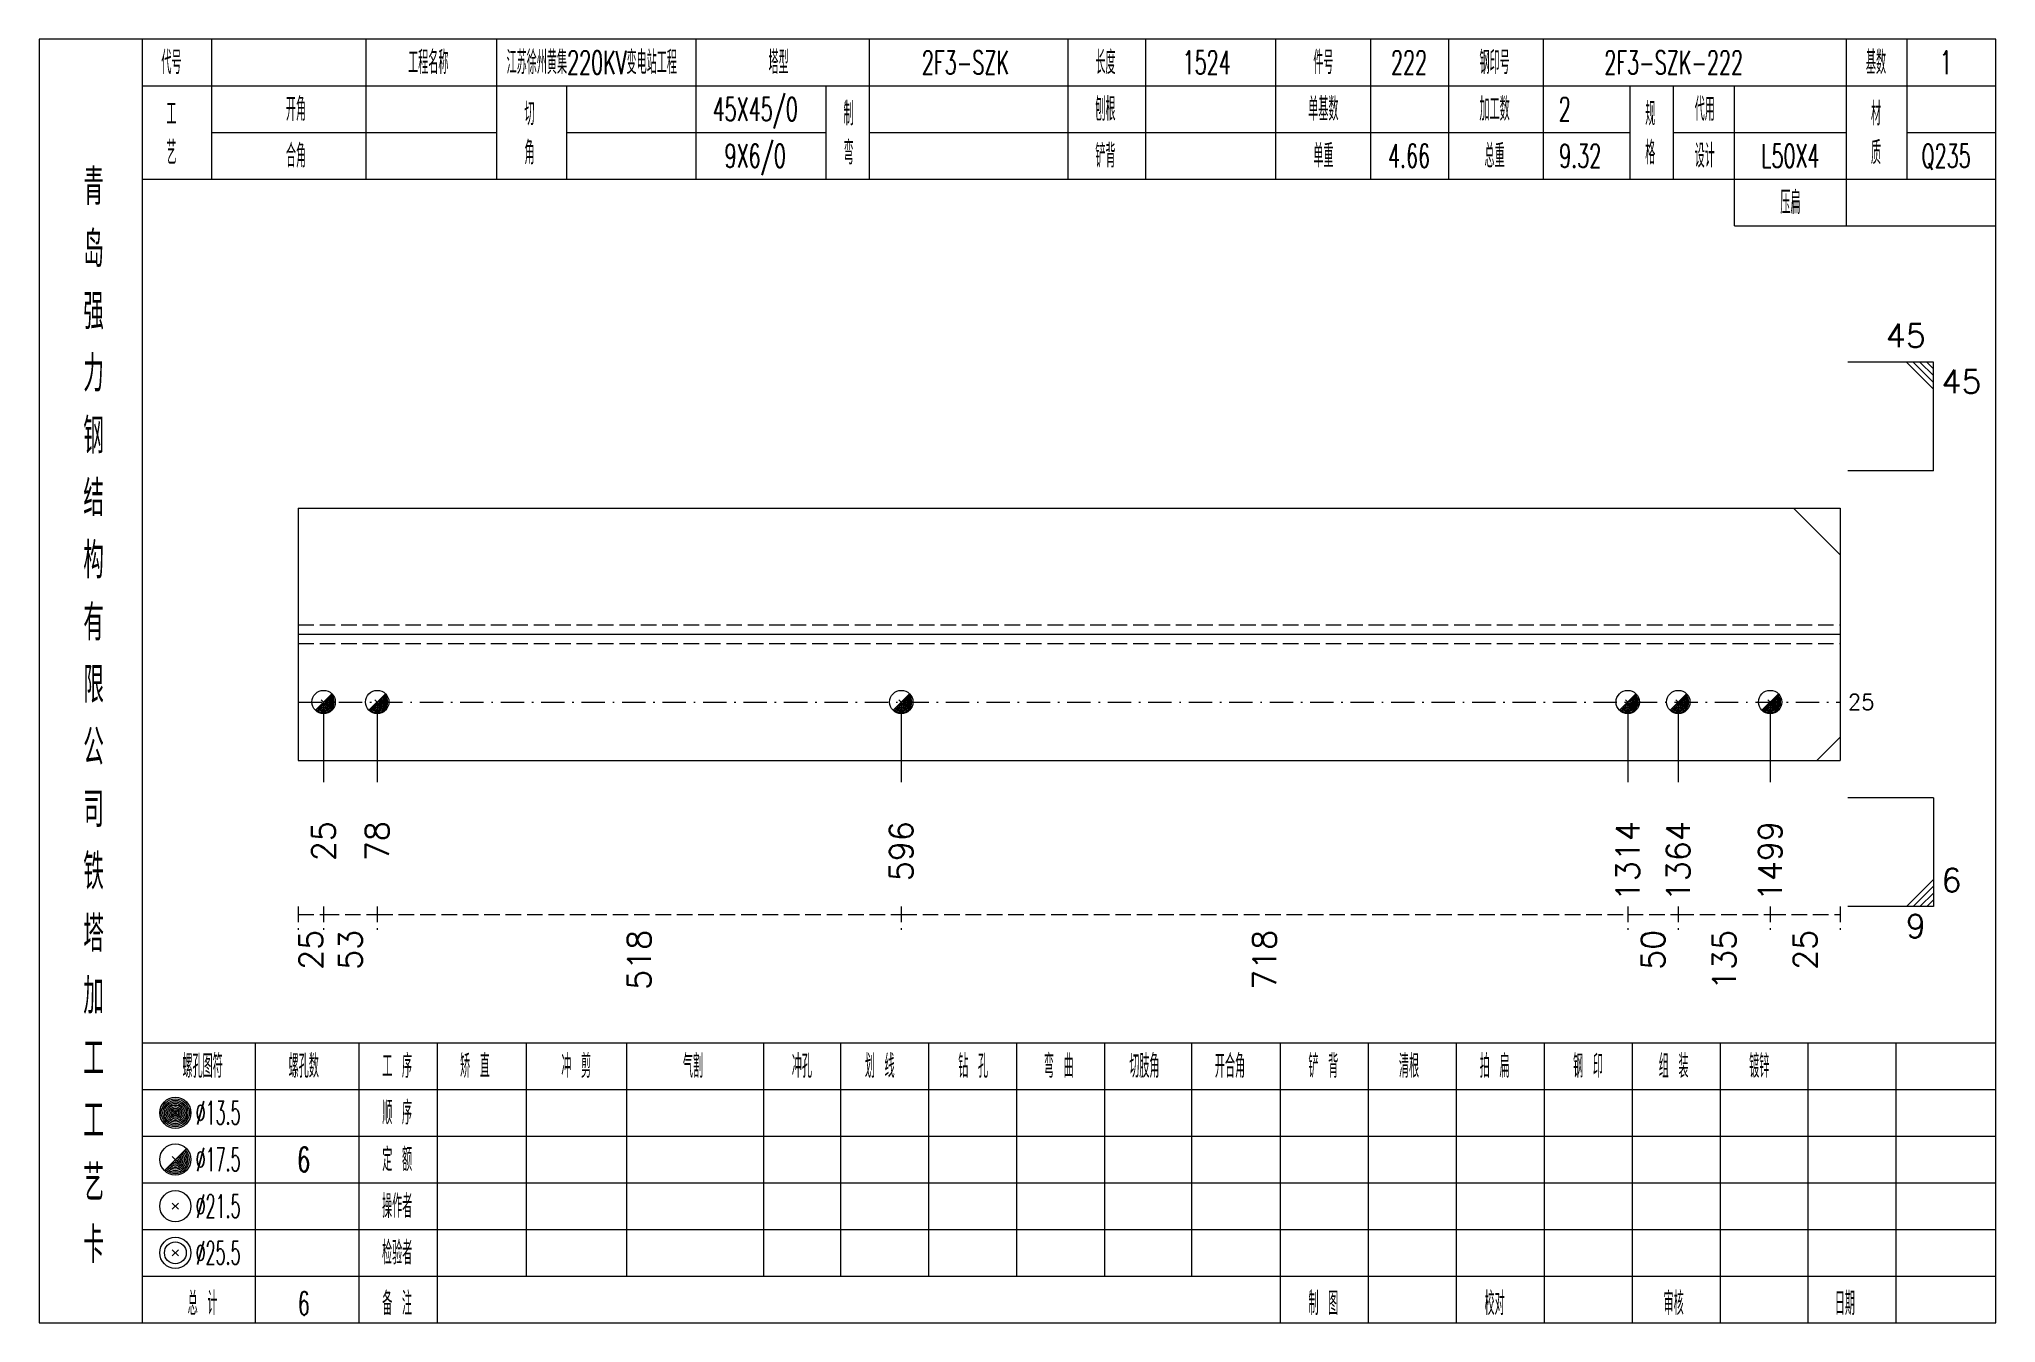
# Model space of a CAD drawing. Extents: x 0 to 4623, y -1159 to 4890.
# Drawn here: x 311.4 to 562.8, y 3375 to 3540 of the extents above; entities that cross this region are included whole.
import ezdxf
from ezdxf.enums import TextEntityAlignment as Align

# ---------------------------------------------------------------- set-up
doc = ezdxf.new("R2010")
doc.units = 0
doc.header["$MEASUREMENT"] = 0
doc.linetypes.add('一点画线', pattern=[5.2, 3, -1, 0.2, -1])
doc.linetypes.add('虚线', pattern=[2.75, 2, -0.75])
doc.layers.get('0').update_dxf_attribs({"linetype": 'CONTINUOUS', "lineweight": 25})
for name, color, linetype, lineweight in [('1', 7, 'CONTINUOUS', 25), ('4', 7, 'CONTINUOUS', 25), ('5', 7, 'CONTINUOUS', 25)]:
    doc.layers.add(name, color=color, linetype=linetype, lineweight=lineweight)
doc.styles.get("Standard").update_dxf_attribs({"font": 'simplex.shx', "width": 0.7, "height": 3, "bigfont": 'gbhzfs.shx'})

msp = doc.modelspace()

# ---------------------------------------------------------------- texts
at = {"color": 7, "linetype": 'Continuous', "lineweight": 13}
msp.add_text('45', height=3, dxfattribs=at).set_placement((553.8, 3499.5), align=Align.BOTTOM_RIGHT)
msp.add_text('45', height=3, dxfattribs=at).set_placement((555.8, 3497.5), align=Align.TOP_LEFT)
msp.add_text('25', height=2, dxfattribs=at).set_placement((543.8, 3454.8), align=Align.MIDDLE_LEFT)
msp.add_text('6', height=3, dxfattribs=at).set_placement((555.8, 3429.5), align=Align.BOTTOM_LEFT)
msp.add_text('9', height=3, dxfattribs=at).set_placement((553.8, 3427.5), align=Align.TOP_RIGHT)
at = {"color": 8, "linetype": 'Continuous', "lineweight": 9}
for s, p in [('25', (346.325, 3425.5)), ('53', (351.394, 3425.5)), ('518', (388.506, 3425.5)), ('718', (468.837, 3425.5)), ('50', (518.752, 3425.5)), ('135', (527.901, 3425.5)), ('25', (538.3, 3425.5))]:
    msp.add_text(s, height=3, rotation=90, dxfattribs=at).set_placement(p, align=Align.MIDDLE_RIGHT)
at = {"layer": '1', "color": 7, "linetype": 'Continuous', "lineweight": 13}
for s, p in [('1314', (515.503, 3439.5)), ('1364', (522.002, 3439.5)), ('25', (347.95, 3439.5)), ('78', (354.839, 3439.5)), ('596', (422.172, 3439.5)), ('1499', (533.8, 3439.5))]:
    msp.add_text(s, height=3, rotation=90, dxfattribs=at).set_placement(p, align=Align.MIDDLE_RIGHT)
at = {"layer": '4', "color": 1, "linetype": 'Continuous', "lineweight": 13}
for s, height, width, p in [('代号', 3, 0.6, (328.4, 3537)), ('工程名称', 3, 0.6, (361.4, 3537)), ('江苏徐州黄集220KV变电站工程', 3, 0.6, (382.4, 3537)), ('塔型', 3, 0.6, (406.4, 3537)), ('2F3-SZK', 3, 0.6, (430.4, 3537)), ('长度', 3, 0.6, (448.4, 3537)), ('1524', 3, 0.6, (461.4, 3537)), ('件号', 3, 0.6, (476.4, 3537)), ('222', 3, 0.6, (487.4, 3537)), ('钢印号', 3, 0.6, (498.4, 3537)), ('2F3-SZK-222', 3, 0.6, (521.4, 3537)), ('基数', 3, 0.6, (547.4, 3537)), ('1', 3, 0.6, (556.4, 3537)), ('开角', 3, 0.6, (344.4, 3531)), ('45X45/0', 3, 0.6, (403.4, 3531)), ('制', 3, 0.6, (415.4, 3530.4)), ('刨根', 3, 0.6, (448.4, 3531)), ('单基数', 3, 0.6, (476.4, 3531)), ('加工数', 3, 0.6, (498.4, 3531)), ('2', 3, 0.6, (507.4, 3531)), ('规', 3, 0.6, (518.4, 3530.4)), ('代用', 3, 0.6, (525.4, 3531)), ('材', 3, 0.6, (547.4, 3530.4)), ('工', 3, 0.6, (328.4, 3530.4)), ('切', 3, 0.6, (374.4, 3530.4)), ('艺', 3, 0.6, (328.4, 3525.4)), ('角', 3, 0.6, (374.4, 3525.4)), ('弯', 3, 0.6, (415.4, 3525.4)), ('格', 3, 0.6, (518.4, 3525.4)), ('质', 3, 0.6, (547.4, 3525.4)), ('合角', 3, 0.6, (344.4, 3525)), ('9X6/0', 3, 0.6, (403.4, 3525)), ('铲背', 3, 0.6, (448.4, 3525)), ('单重', 3, 0.6, (476.4, 3525)), ('4.66', 3, 0.6, (487.4, 3525)), ('总重', 3, 0.6, (498.4, 3525)), ('9.32', 3, 0.6, (509.4, 3525)), ('设计', 3, 0.6, (525.4, 3525)), ('L50X4', 3, 0.6, (536.4, 3525)), ('Q235', 3, 0.6, (556.4, 3525)), ('青', 4.6, 0.8, (318.4, 3521)), ('压扁', 3, 0.6, (536.4, 3519)), ('岛', 4.6, 0.8, (318.4, 3513)), ('强', 4.6, 0.8, (318.4, 3505)), ('力', 4.6, 0.8, (318.4, 3497)), ('钢', 4.6, 0.8, (318.4, 3489)), ('结', 4.6, 0.8, (318.4, 3481)), ('构', 4.6, 0.8, (318.4, 3473)), ('有', 4.6, 0.8, (318.4, 3465)), ('限', 4.6, 0.8, (318.4, 3457)), ('公', 4.6, 0.8, (318.4, 3449)), ('司', 4.6, 0.8, (318.4, 3441)), ('铁', 4.6, 0.8, (318.4, 3433)), ('塔', 4.6, 0.8, (318.4, 3425)), ('加', 4.6, 0.8, (318.4, 3417)), ('工', 4.6, 0.8, (318.4, 3409)), ('螺孔图符', 3, 0.6, (332.4, 3408)), ('螺孔数', 3, 0.6, (345.4, 3408)), ('工 序', 3, 0.6, (357.4, 3408)), ('矫 直', 3, 0.6, (367.4, 3408)), ('冲 剪', 3, 0.6, (380.4, 3408)), ('气割', 3, 0.6, (395.4, 3408)), ('冲孔', 3, 0.6, (409.4, 3408)), ('划 线', 3, 0.6, (419.4, 3408)), ('钻 孔', 3, 0.6, (431.4, 3408)), ('弯 曲', 3, 0.6, (442.4, 3408)), ('切肢角', 3, 0.6, (453.4, 3408)), ('开合角', 3, 0.6, (464.4, 3408)), ('铲 背', 3, 0.6, (476.4, 3408)), ('清根', 3, 0.6, (487.4, 3408)), ('拍 扁', 3, 0.6, (498.4, 3408)), ('钢 印', 3, 0.6, (510.4, 3408)), ('组 装', 3, 0.6, (521.4, 3408)), ('镀锌', 3, 0.6, (532.4, 3408)), ('工', 4.6, 0.8, (318.4, 3401)), ('%%C13.5', 3, 0.5, (334.4, 3402)), ('顺 序', 3, 0.6, (357.4, 3402)), ('%%C17.5', 3, 0.5, (334.4, 3396)), ('6', 3.2, 0.6, (345.4, 3396)), ('定 额', 3, 0.6, (357.4, 3396)), ('艺', 4.6, 0.8, (318.4, 3393)), ('%%C21.5', 3, 0.5, (334.4, 3390)), ('操作者', 3, 0.6, (357.4, 3390)), ('卡', 4.6, 0.8, (318.4, 3385)), ('%%C25.5', 3, 0.5, (334.4, 3384)), ('检验者', 3, 0.6, (357.4, 3384)), ('总 计', 3, 0.6, (332.4, 3377.5)), ('6', 3, 0.6, (345.4, 3377.5)), ('备 注', 3, 0.6, (357.4, 3377.5)), ('制 图', 3, 0.6, (476.4, 3377.5)), ('校对', 3, 0.6, (498.4, 3377.5)), ('审核', 3, 0.6, (521.4, 3377.5)), ('日期', 3, 0.6, (543.4, 3377.5))]:
    msp.add_text(s, height=height, dxfattribs=dict(at, width=width)).set_placement(p, align=Align.MIDDLE_CENTER)

# ---------------------------------------------------------------- blocks, each defined once
blk = doc.blocks.new('孔17.5')
at = {"layer": '5', "color": 7, "linetype": 'Continuous', "lineweight": 13}
for p, q in [((-0.707, -0.707), (0.707, 0.707)), ((-0.2, 0.2), (0.2, -0.2))]:
    blk.add_line(p, q, dxfattribs=at)
blk.add_circle((0, 0), 1, dxfattribs=at)
for radius in [0.9, 0.8, 0.7, 0.6, 0.5, 0.4, 0.3, 0.2, 0.1]:
    blk.add_arc((0, 0), radius, 225, 45, dxfattribs=at)

# ---------------------------------------------------------------- linework, layer by layer
at = {"color": 7, "linetype": 'Continuous', "lineweight": 13}
for p, q in [((554.8, 3498.5), (543.8, 3498.5)), ((551.3, 3498.5), (554.8, 3495)), ((552.175, 3498.5), (554.8, 3495.875)), ((553.05, 3498.5), (554.8, 3496.75)), ((553.925, 3498.5), (554.8, 3497.625)), ((554.8, 3484.5), (554.8, 3498.5)), ((554.8, 3484.5), (543.8, 3484.5)), ((542.8, 3473.7), (536.8, 3479.7)), ((347.95, 3454.8), (347.95, 3444.5)), ((354.839, 3454.8), (354.839, 3444.5)), ((422.172, 3454.8), (422.172, 3444.5)), ((515.503, 3454.8), (515.503, 3444.5)), ((522.002, 3454.8), (522.002, 3444.5)), ((533.8, 3454.8), (533.8, 3444.5)), ((542.8, 3450.3), (539.8, 3447.3)), ((554.8, 3442.5), (543.8, 3442.5)), ((554.8, 3442.5), (554.8, 3428.5)), ((551.3, 3428.5), (554.8, 3432)), ((552.175, 3428.5), (554.8, 3431.125)), ((553.05, 3428.5), (554.8, 3430.25)), ((553.925, 3428.5), (554.8, 3429.375)), ((554.8, 3428.5), (543.8, 3428.5))]:
    msp.add_line(p, q, dxfattribs=at)
at = {"color": 7, "linetype": 'Continuous', "lineweight": 18}
for p, q in [((344.7, 3479.7), (344.7, 3447.3)), ((344.7, 3479.7), (542.8, 3479.7)), ((542.8, 3479.7), (542.8, 3447.3)), ((344.7, 3463.5), (542.8, 3463.5))]:
    msp.add_line(p, q, dxfattribs=at)
at = {"color": 1, "linetype": '虚线', "lineweight": 18}
for p, q in [((344.7, 3464.7), (542.8, 3464.7)), ((344.7, 3462.3), (542.8, 3462.3))]:
    msp.add_line(p, q, dxfattribs=at)
at = {"color": 3, "linetype": '一点画线', "lineweight": 13}
msp.add_line((344.7, 3454.8), (542.8, 3454.8), dxfattribs=at)
at = {"color": 8, "linetype": '虚线', "lineweight": 9}
for p, q in [((344.7, 3428.5), (344.7, 3425.5)), ((344.7, 3427.5), (347.95, 3427.5)), ((347.95, 3428.5), (347.95, 3425.5)), ((347.95, 3428.5), (347.95, 3425.5)), ((347.95, 3427.5), (354.839, 3427.5)), ((354.839, 3428.5), (354.839, 3425.5)), ((354.839, 3428.5), (354.839, 3425.5)), ((354.839, 3427.5), (422.172, 3427.5)), ((422.172, 3428.5), (422.172, 3425.5)), ((422.172, 3428.5), (422.172, 3425.5)), ((422.172, 3427.5), (515.503, 3427.5)), ((515.503, 3428.5), (515.503, 3425.5)), ((515.503, 3428.5), (515.503, 3425.5)), ((515.503, 3427.5), (522.002, 3427.5)), ((522.002, 3428.5), (522.002, 3425.5)), ((522.002, 3428.5), (522.002, 3425.5)), ((522.002, 3427.5), (533.8, 3427.5)), ((533.8, 3428.5), (533.8, 3425.5)), ((533.8, 3428.5), (533.8, 3425.5)), ((533.8, 3427.5), (542.8, 3427.5)), ((542.8, 3428.5), (542.8, 3425.5))]:
    msp.add_line(p, q, dxfattribs=at)
at = {"layer": '1', "color": 7, "linetype": 'Continuous', "lineweight": 18}
msp.add_line((344.7, 3447.3), (542.8, 3447.3), dxfattribs=at)
at = {"layer": '4', "color": 1, "linetype": 'Continuous', "lineweight": 18}
for p, q in [((324.7, 3375), (324.7, 3540)), ((333.6, 3522), (333.6, 3540)), ((353.4, 3522), (353.4, 3540)), ((370.2, 3522), (370.2, 3540)), ((395.8, 3522), (395.8, 3540)), ((418.1, 3522), (418.1, 3540)), ((443.6, 3522), (443.6, 3540)), ((453.6, 3522), (453.6, 3540)), ((470.3, 3522), (470.3, 3540)), ((482.5, 3522), (482.5, 3540)), ((492.5, 3522), (492.5, 3540)), ((504.7, 3522), (504.7, 3540)), ((543.6, 3516), (543.6, 3540)), ((551.4, 3522), (551.4, 3540)), ((324.7, 3534), (562.8, 3534)), ((379.2, 3522), (379.2, 3534)), ((412.5, 3522), (412.5, 3534)), ((515.8, 3522), (515.8, 3534)), ((521.4, 3522), (521.4, 3534)), ((529.2, 3516), (529.2, 3534)), ((333.6, 3528), (370.2, 3528)), ((379.2, 3528), (412.5, 3528)), ((418.1, 3528), (515.8, 3528)), ((521.4, 3528), (543.6, 3528)), ((551.4, 3528), (562.8, 3528)), ((324.7, 3522), (562.8, 3522)), ((529.2, 3516), (562.8, 3516)), ((324.7, 3411), (562.8, 3411)), ((339.2, 3375), (339.2, 3411)), ((352.5, 3375), (352.5, 3411)), ((362.6, 3375), (362.6, 3411)), ((374, 3381), (374, 3411)), ((386.9, 3381), (386.9, 3411)), ((404.5, 3381), (404.5, 3411)), ((414.4, 3381), (414.4, 3411)), ((425.7, 3381), (425.7, 3411)), ((437, 3381), (437, 3411)), ((448.3, 3381), (448.3, 3411)), ((459.5, 3381), (459.5, 3411)), ((470.9, 3381), (470.9, 3411)), ((482.2, 3381), (482.2, 3411)), ((493.5, 3381), (493.5, 3411)), ((504.8, 3381), (504.8, 3411)), ((516.1, 3381), (516.1, 3411)), ((527.4, 3381), (527.4, 3411)), ((538.7, 3381), (538.7, 3411)), ((550, 3381), (550, 3411)), ((324.7, 3405), (562.8, 3405)), ((324.7, 3399), (562.8, 3399)), ((324.7, 3393), (562.8, 3393)), ((324.7, 3387), (562.8, 3387)), ((324.7, 3381), (562.8, 3381)), ((470.9, 3375), (470.9, 3381)), ((482.2, 3375), (482.2, 3381)), ((493.5, 3375), (493.5, 3381)), ((504.8, 3375), (504.8, 3381)), ((516.1, 3375), (516.1, 3381)), ((527.4, 3375), (527.4, 3381)), ((538.7, 3375), (538.7, 3381)), ((550, 3375), (550, 3381))]:
    msp.add_line(p, q, dxfattribs=at)
at = {"layer": '4', "color": 7, "linetype": 'Continuous', "lineweight": 13}
for p, q in [((328.7, 3401.8), (329.1, 3402.2)), ((329.1, 3401.8), (328.7, 3402.2)), ((327.486, 3394.586), (330.314, 3397.414)), ((328.5, 3396.4), (329.3, 3395.6)), ((328.5, 3389.6), (329.3, 3390.4)), ((328.5, 3390.4), (329.3, 3389.6)), ((328.5, 3383.6), (329.3, 3384.4)), ((328.5, 3384.4), (329.3, 3383.6))]:
    msp.add_line(p, q, dxfattribs=at)
at = {"layer": '4', "color": 1, "linetype": 'Continuous', "lineweight": 18}
msp.add_lwpolyline([(311.4, 3540), (311.4, 3375), (562.8, 3375), (562.8, 3540)], close=True, dxfattribs=at)
at = {"layer": '4', "color": 7, "linetype": 'Continuous', "lineweight": 13}
for centre, radius in [((328.9, 3402), 2), ((328.9, 3402), 1.8), ((328.9, 3402), 1.6), ((328.9, 3402), 1.4), ((328.9, 3402), 1.2), ((328.9, 3402), 1), ((328.9, 3402), 0.8), ((328.9, 3402), 0.6), ((328.9, 3402), 0.4), ((328.9, 3402), 0.2), ((328.9, 3396), 2), ((328.9, 3390), 2), ((328.9, 3384), 2), ((328.9, 3384), 1.4)]:
    msp.add_circle(centre, radius, dxfattribs=at)
for radius in [1.8, 1.6, 1.4, 1.2, 1, 0.8, 0.6, 0.4, 0.2]:
    msp.add_arc((328.9, 3396), radius, 225, 45, dxfattribs=at)

# ---------------------------------------------------------------- block references
at = {"layer": '1', "color": 7, "linetype": 'Continuous', "lineweight": 13, "xscale": 1.5, "yscale": 1.5, "zscale": 1.5}
for p in [(347.95, 3454.8), (354.839, 3454.8), (422.172, 3454.8), (515.503, 3454.8), (522.002, 3454.8), (533.8, 3454.8)]:
    msp.add_blockref('孔17.5', p, dxfattribs=at)

msp.set_redraw_order([(e.dxf.handle, doc.entitydb.next_handle()) for e in msp.query("TEXT MTEXT ATTDEF DIMENSION ARC_DIMENSION")])  # texts and dimensions are drawn at this point

doc.saveas('drawing.dxf')
